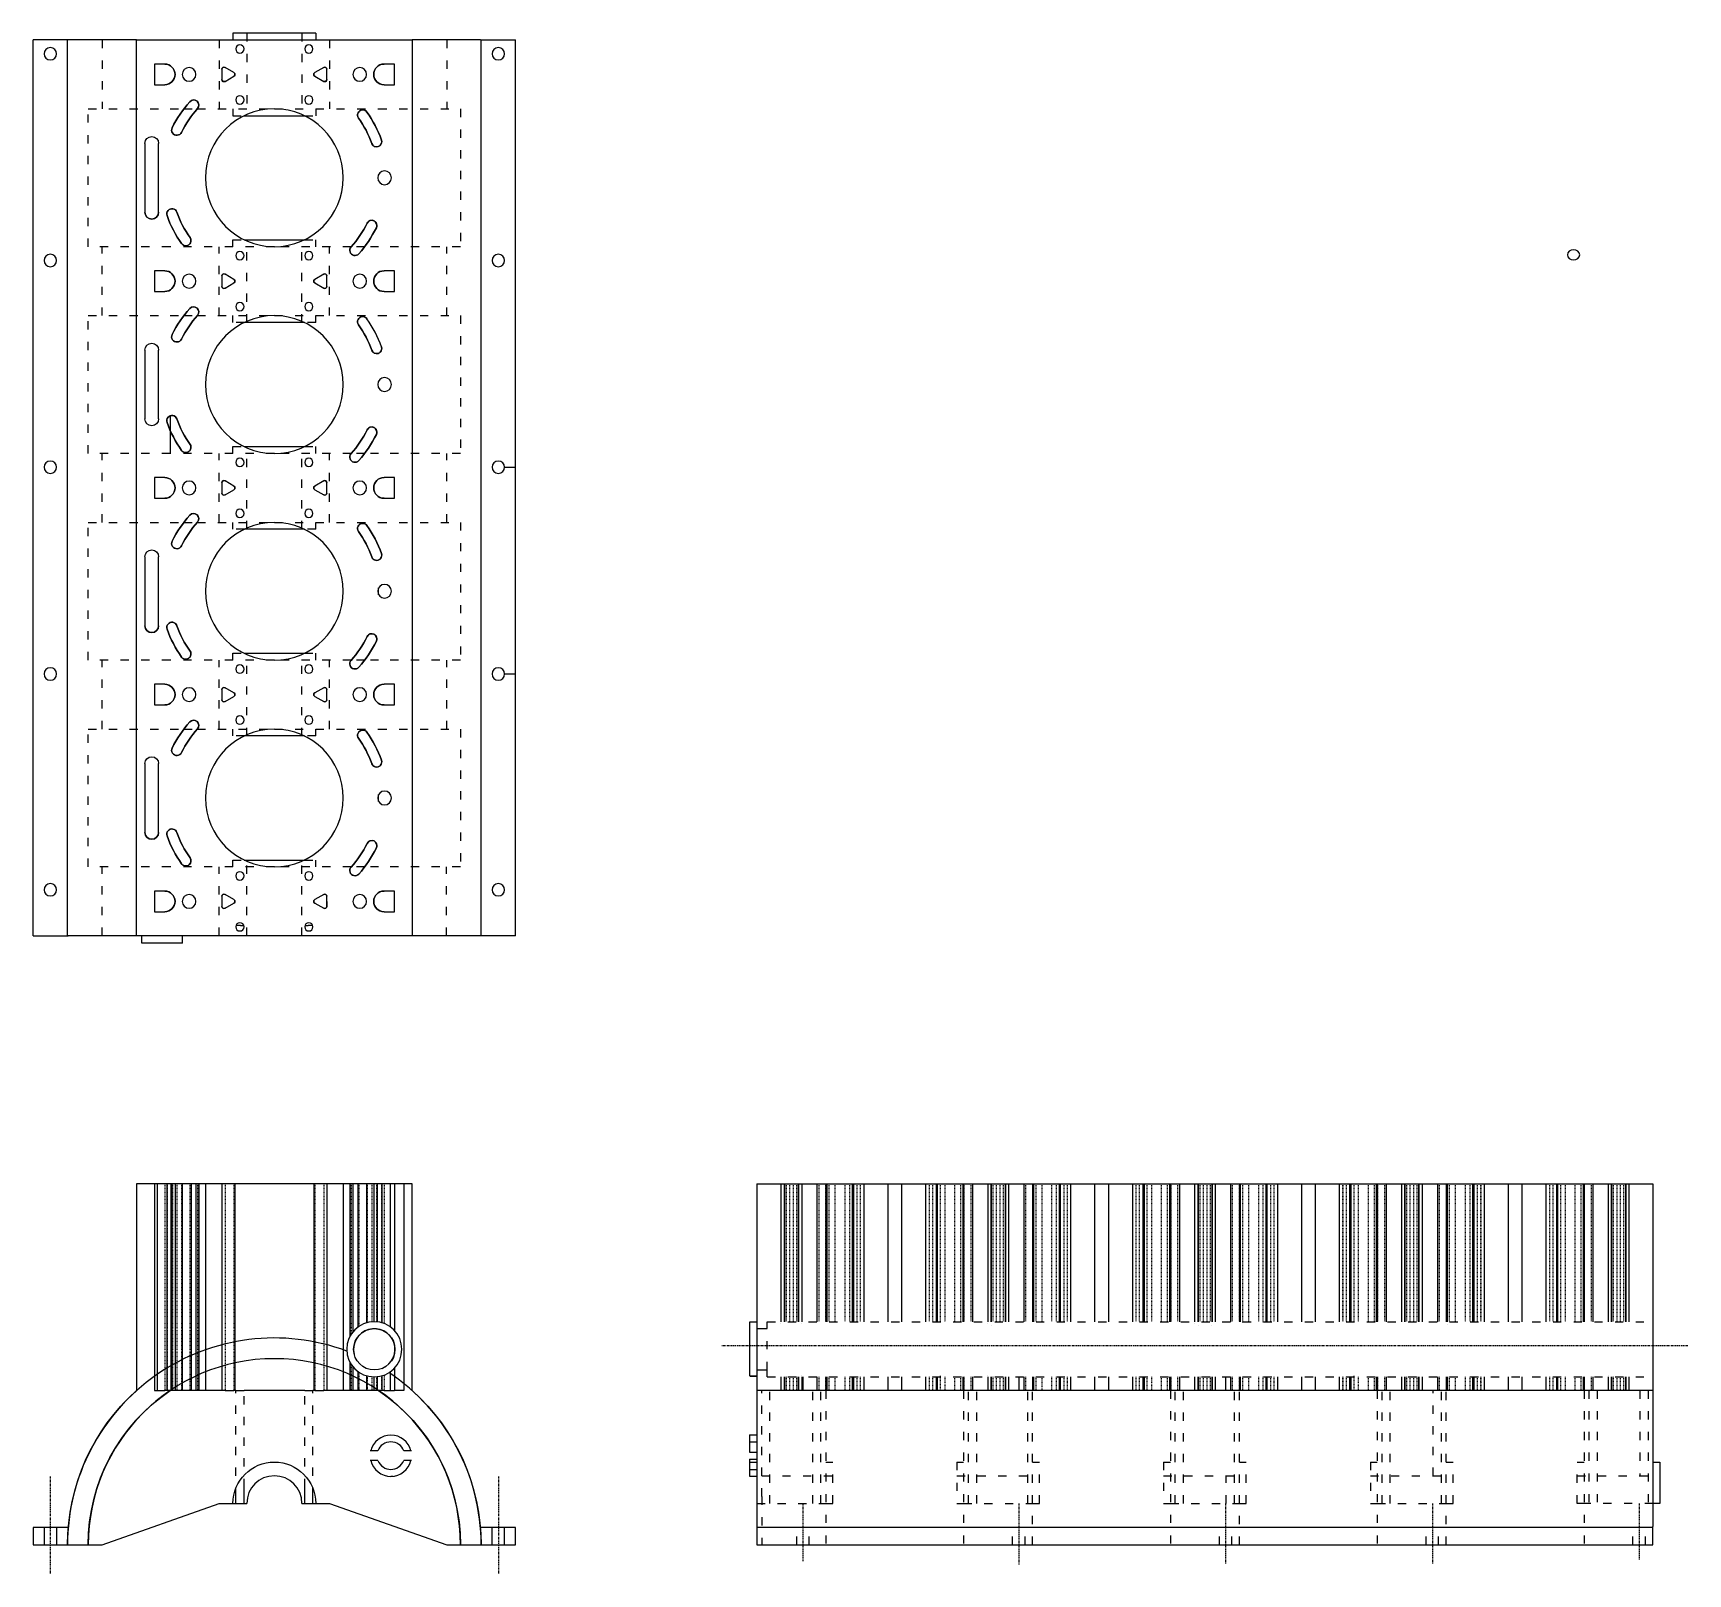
# Model space of a CAD drawing. Header units: inches. Extents: x -12375 to -12135, y 4517 to 4741.
import ezdxf

# ---------------------------------------------------------------- set-up
doc = ezdxf.new("R2010")
doc.units = ezdxf.units.IN
doc.header["$LTSCALE"] = 0.1
doc.header["$MEASUREMENT"] = 0
for name, pattern in [('ACAD_ISO03W100', [30, 12, -18]), ('CENTERX2', [4, 2.5, -0.5, 0.5, -0.5]), ('DASHED', [0.75, 0.5, -0.25])]:
    doc.linetypes.add(name, pattern=pattern)
doc.layers.get('0').update_dxf_attribs({"lineweight": 25})
for name, color, linetype in [('center line', 252, 'CENTERX2'), ('Dim layer', 253, 'DASHED'), ('Layer1', 252, 'Continuous')]:
    doc.layers.add(name, color=color, linetype=linetype)

msp = doc.modelspace()

# ---------------------------------------------------------------- linework, layer by layer
at = {"linetype": 'Continuous', "extrusion": (0, 0, -1)}
for p, q in [((-12374.8, 4609.59), (-12374.8, 4739.59)), ((-12369.7, 4739.59), (-12374.8, 4739.59)), ((-12369.8, 4609.59), (-12369.8, 4739.59)), ((-12359.8, 4739.59), (-12369.7, 4739.59)), ((-12359.8, 4609.59), (-12359.8, 4739.59)), ((-12345.8, 4740.59), (-12345.8, 4739.59)), ((-12333.8, 4740.59), (-12345.8, 4740.59)), ((-12333.8, 4740.59), (-12333.8, 4739.59)), ((-12309.9, 4739.59), (-12319.8, 4739.59)), ((-12309.9, 4739.59), (-12304.8, 4739.59)), ((-12309.8, 4609.59), (-12309.8, 4739.59)), ((-12309.8, 4609.59), (-12309.8, 4739.59)), ((-12304.8, 4609.59), (-12304.8, 4739.59)), ((-12355.71, 4736.09), (-12357.21, 4736.09)), ((-12357.21, 4736.09), (-12357.21, 4733.09)), ((-12347.41, 4735.34), (-12347.41, 4733.84)), ((-12345.66, 4734.85), (-12346.96, 4735.6)), ((-12346.96, 4733.58), (-12345.66, 4734.33)), ((-12332.64, 4735.6), (-12333.94, 4734.85)), ((-12333.94, 4734.33), (-12332.64, 4733.58)), ((-12332.19, 4733.84), (-12332.19, 4735.34)), ((-12322.39, 4736.09), (-12323.89, 4736.09)), ((-12322.39, 4733.09), (-12322.39, 4736.09)), ((-12357.21, 4733.09), (-12355.71, 4733.09)), ((-12323.89, 4733.09), (-12322.39, 4733.09)), ((-12344.16, 4728.59), (-12335.44, 4728.59)), ((-12358.59, 4724.59), (-12358.59, 4714.59)), ((-12356.6, 4714.59), (-12356.6, 4724.59)), ((-12344.16, 4710.59), (-12335.44, 4710.59)), ((-12355.71, 4706.09), (-12357.21, 4706.09)), ((-12357.21, 4706.09), (-12357.21, 4703.09)), ((-12345.66, 4704.85), (-12346.96, 4705.6)), ((-12332.64, 4705.6), (-12333.94, 4704.85)), ((-12322.39, 4706.09), (-12323.89, 4706.09)), ((-12322.39, 4703.09), (-12322.39, 4706.09)), ((-12357.21, 4703.09), (-12355.71, 4703.09)), ((-12347.41, 4705.34), (-12347.41, 4703.84)), ((-12346.96, 4703.58), (-12345.66, 4704.33)), ((-12333.94, 4704.33), (-12332.64, 4703.58)), ((-12332.19, 4703.84), (-12332.19, 4705.34)), ((-12323.89, 4703.09), (-12322.39, 4703.09)), ((-12335.44, 4698.59), (-12344.16, 4698.59)), ((-12358.59, 4694.59), (-12358.59, 4684.59)), ((-12356.6, 4684.59), (-12356.6, 4694.59)), ((-12354.93, 4685.04), (-12354.93, 4683.01)), ((-12354.93, 4683.01), (-12354.93, 4679.59)), ((-12344.16, 4680.59), (-12335.44, 4680.59)), ((-12355.71, 4676.09), (-12357.21, 4676.09)), ((-12357.21, 4676.09), (-12357.21, 4673.09)), ((-12347.41, 4675.34), (-12347.41, 4673.84)), ((-12345.66, 4674.85), (-12346.96, 4675.6)), ((-12346.96, 4673.58), (-12345.66, 4674.33)), ((-12332.64, 4675.6), (-12333.94, 4674.85)), ((-12333.94, 4674.33), (-12332.64, 4673.58)), ((-12332.19, 4673.84), (-12332.19, 4675.34)), ((-12322.39, 4676.09), (-12323.89, 4676.09)), ((-12322.39, 4673.09), (-12322.39, 4676.09)), ((-12357.21, 4673.09), (-12355.71, 4673.09)), ((-12323.89, 4673.09), (-12322.39, 4673.09)), ((-12358.59, 4664.59), (-12358.59, 4654.59)), ((-12356.6, 4654.59), (-12356.6, 4664.59)), ((-12324.67, 4659.09), (-12324.67, 4660.09)), ((-12344.16, 4650.59), (-12335.44, 4650.59)), ((-12355.71, 4646.09), (-12357.21, 4646.09)), ((-12357.21, 4646.09), (-12357.21, 4643.09)), ((-12345.66, 4644.85), (-12346.96, 4645.6)), ((-12332.64, 4645.6), (-12333.94, 4644.85)), ((-12322.39, 4646.09), (-12323.89, 4646.09)), ((-12322.39, 4643.09), (-12322.39, 4646.09)), ((-12357.21, 4643.09), (-12355.71, 4643.09)), ((-12347.41, 4645.34), (-12347.41, 4643.84)), ((-12346.96, 4643.58), (-12345.66, 4644.33)), ((-12333.94, 4644.33), (-12332.64, 4643.58)), ((-12332.19, 4643.84), (-12332.19, 4645.34)), ((-12323.89, 4643.09), (-12322.39, 4643.09)), ((-12335.44, 4638.59), (-12344.16, 4638.59)), ((-12358.59, 4634.59), (-12358.59, 4624.59)), ((-12356.6, 4624.59), (-12356.6, 4634.59)), ((-12324.67, 4629.09), (-12324.67, 4630.09)), ((-12344.16, 4620.59), (-12335.44, 4620.59)), ((-12355.71, 4616.09), (-12357.21, 4616.09)), ((-12357.21, 4616.09), (-12357.21, 4613.09)), ((-12347.41, 4615.34), (-12347.41, 4613.84)), ((-12345.66, 4614.85), (-12346.96, 4615.6)), ((-12346.96, 4613.58), (-12345.66, 4614.33)), ((-12332.64, 4615.6), (-12333.94, 4614.85)), ((-12333.94, 4614.33), (-12332.64, 4613.58)), ((-12332.19, 4613.84), (-12332.19, 4615.34)), ((-12322.39, 4616.09), (-12323.89, 4616.09)), ((-12322.39, 4613.09), (-12322.39, 4616.09)), ((-12357.21, 4613.09), (-12355.71, 4613.09)), ((-12323.89, 4613.09), (-12322.39, 4613.09)), ((-12374.8, 4609.59), (-12369.7, 4609.59)), ((-12359.8, 4609.59), (-12369.7, 4609.59)), ((-12359.03, 4608.59), (-12359.03, 4609.59)), ((-12353.11, 4608.59), (-12353.11, 4609.59)), ((-12344.7, 4611.09), (-12345.37, 4611.09)), ((-12344.7, 4611.09), (-12344.23, 4611.09)), ((-12335.37, 4611.09), (-12334.9, 4611.09)), ((-12334.23, 4611.09), (-12334.9, 4611.09)), ((-12309.9, 4609.59), (-12319.8, 4609.59)), ((-12304.8, 4609.59), (-12309.9, 4609.59)), ((-12359.03, 4608.54), (-12359.03, 4608.59)), ((-12353.11, 4608.54), (-12359.03, 4608.54)), ((-12353.11, 4608.54), (-12353.11, 4608.59))]:
    msp.add_line(p, q, dxfattribs=at)
at = {"linetype": 'Continuous'}
for p, q in [((-12347.41, 4735.34), (-12347.41, 4733.84)), ((-12346.96, 4733.58), (-12345.66, 4734.33)), ((-12333.94, 4734.33), (-12332.64, 4733.58)), ((-12332.19, 4733.84), (-12332.19, 4735.34)), ((-12358.59, 4724.59), (-12358.59, 4714.59)), ((-12357.21, 4706.09), (-12357.21, 4703.09)), ((-12322.39, 4703.09), (-12322.39, 4706.09)), ((-12357.21, 4703.09), (-12355.71, 4703.09)), ((-12333.94, 4704.33), (-12332.64, 4703.58)), ((-12323.89, 4703.09), (-12322.39, 4703.09)), ((-12357.21, 4676.09), (-12357.21, 4673.09)), ((-12347.41, 4675.34), (-12347.41, 4673.84)), ((-12346.96, 4673.58), (-12345.66, 4674.33)), ((-12332.64, 4675.6), (-12333.94, 4674.85)), ((-12333.94, 4674.33), (-12332.64, 4673.58)), ((-12332.19, 4673.84), (-12332.19, 4675.34)), ((-12357.21, 4673.09), (-12355.71, 4673.09)), ((-12358.59, 4664.59), (-12358.59, 4654.59)), ((-12345.66, 4644.85), (-12346.96, 4645.6)), ((-12357.21, 4643.09), (-12355.71, 4643.09)), ((-12347.41, 4645.34), (-12347.41, 4643.84)), ((-12332.19, 4643.84), (-12332.19, 4645.34)), ((-12323.89, 4643.09), (-12322.39, 4643.09)), ((-12357.21, 4616.09), (-12357.21, 4613.09)), ((-12347.41, 4615.34), (-12347.41, 4613.84)), ((-12322.39, 4616.09), (-12323.89, 4616.09)), ((-12324.78, 4534.84), (-12325.89, 4534.84)), ((-12324.77, 4533.44), (-12325.89, 4533.44)), ((-12319.91, 4533.44), (-12321.04, 4533.44)), ((-12319.91, 4534.84), (-12321.02, 4534.84))]:
    msp.add_line(p, q, dxfattribs=at)
at = {"linetype": 'Continuous', "extrusion": (0, 1, 0)}
for p, q in [((-12359.8, 4573.59), (-12359.8, 4543.59)), ((-12319.8, 4573.59), (-12359.8, 4573.59)), ((-12319.8, 4543.59), (-12319.8, 4573.59)), ((-12322.39, 4546.85), (-12322.39, 4543.59)), ((-12319.8, 4543.59), (-12319.8, 4543.59)), ((-12345.4, 4527.23), (-12345.4, 4528.23)), ((-12344.2, 4527.23), (-12344.2, 4529.6)), ((-12335.4, 4527.23), (-12335.4, 4529.6)), ((-12334.2, 4527.23), (-12334.2, 4528.23)), ((-12364.8, 4521.23), (-12347.8, 4527.23)), ((-12347.8, 4527.23), (-12343.8, 4527.23)), ((-12335.8, 4527.23), (-12331.8, 4527.23)), ((-12331.8, 4527.23), (-12314.8, 4521.23)), ((-12369.7, 4523.73), (-12374.8, 4523.73)), ((-12374.8, 4523.73), (-12374.8, 4521.23)), ((-12373.2, 4523.73), (-12373.2, 4521.23)), ((-12371.4, 4523.73), (-12371.4, 4521.23)), ((-12304.8, 4523.73), (-12309.9, 4523.73)), ((-12308.2, 4521.23), (-12308.2, 4523.73)), ((-12306.4, 4521.23), (-12306.4, 4523.73)), ((-12304.8, 4521.23), (-12304.8, 4523.73)), ((-12374.8, 4521.23), (-12369.8, 4521.23)), ((-12369.8, 4521.23), (-12364.8, 4521.23)), ((-12314.8, 4521.23), (-12309.8, 4521.23)), ((-12309.8, 4521.23), (-12304.8, 4521.23))]:
    msp.add_line(p, q, dxfattribs=at)
at = {"linetype": 'Continuous', "extrusion": (3.83476e-17, 1, 0)}
for p, q in [((-12269.8, 4573.59), (-12269.8, 4543.59)), ((-12269.8, 4573.59), (-12139.8, 4573.59)), ((-12139.8, 4573.59), (-12139.8, 4543.59)), ((-12270.8, 4545.72), (-12270.8, 4553.59)), ((-12270.8, 4553.59), (-12269.8, 4553.59)), ((-12269.8, 4552.59), (-12268.3, 4552.59)), ((-12270.8, 4545.72), (-12269.8, 4545.72)), ((-12270.8, 4545.68), (-12269.8, 4545.68)), ((-12269.8, 4546.59), (-12268.3, 4546.59)), ((-12269.8, 4543.59), (-12269.8, 4523.73)), ((-12139.8, 4543.59), (-12269.8, 4543.59)), ((-12270.85, 4537.16), (-12270.85, 4534.66)), ((-12270.85, 4537.16), (-12270.8, 4537.16)), ((-12270.85, 4536.16), (-12269.8, 4536.16)), ((-12270.8, 4537.16), (-12269.8, 4537.16)), ((-12270.85, 4534.66), (-12270.8, 4534.66)), ((-12270.85, 4533.66), (-12270.8, 4533.66)), ((-12270.85, 4533.66), (-12270.85, 4531.16)), ((-12270.8, 4534.66), (-12269.8, 4534.66)), ((-12270.8, 4533.66), (-12269.8, 4533.66)), ((-12270.8, 4533.23), (-12269.8, 4533.23)), ((-12139.8, 4533.23), (-12138.8, 4533.23)), ((-12138.8, 4533.23), (-12138.8, 4527.23)), ((-12270.85, 4532.16), (-12269.8, 4532.16)), ((-12270.85, 4531.16), (-12270.8, 4531.16)), ((-12270.8, 4531.16), (-12269.8, 4531.16)), ((-12138.8, 4527.23), (-12139.8, 4527.23)), ((-12139.8, 4523.73), (-12269.8, 4523.73)), ((-12269.8, 4523.73), (-12269.8, 4521.23)), ((-12139.8, 4521.23), (-12139.8, 4523.73)), ((-12269.8, 4521.23), (-12139.8, 4521.23))]:
    msp.add_line(p, q, dxfattribs=at)
for p, q in [((-12139.8, 4543.59), (-12139.8, 4527.23)), ((-12139.8, 4527.23), (-12139.8, 4523.88)), ((-12139.8, 4523.73), (-12139.8, 4523.88))]:
    msp.add_line(p, q)
at = {"linetype": 'Continuous', "extrusion": (-9.73661e-33, -1.53029e-32, -1)}
msp.add_line((-12139.8, 4523.73), (-12269.8, 4523.73), dxfattribs=at)
at = {"linetype": 'Continuous', "extrusion": (0, 0, -1)}
msp.add_lwpolyline([(12359.8, 4609.59), (12359.8, 4739.59), (12319.8, 4739.59), (12319.8, 4609.59)], close=True, dxfattribs=at)
for centre, radius in [((12372.3, 4737.59), 0.9), ((12307.3, 4737.59), 0.9), ((12352.18, 4734.59), 1), ((12327.42, 4734.59), 1), ((12339.8, 4719.59), 10), ((12323.8, 4719.59), 1), ((12372.3, 4707.59), 0.9), ((12307.3, 4707.59), 0.9), ((12352.18, 4704.59), 1), ((12327.42, 4704.59), 1), ((12339.8, 4689.59), 10), ((12323.8, 4689.59), 1), ((12372.3, 4677.59), 0.9), ((12307.3, 4677.59), 0.9), ((12352.18, 4674.59), 1), ((12327.42, 4674.59), 1), ((12339.8, 4659.59), 10), ((12323.8, 4659.59), 1), ((12372.3, 4647.59), 0.9), ((12307.3, 4647.59), 0.9), ((12352.18, 4644.59), 1), ((12327.42, 4644.59), 1), ((12339.8, 4629.59), 10), ((12323.8, 4629.59), 1), ((12372.3, 4616.27), 0.9), ((12307.3, 4616.27), 0.9), ((12352.18, 4614.59), 1), ((12327.42, 4614.59), 1), ((12325.3, 4549.59), 4)]:
    msp.add_circle(centre, radius, dxfattribs=at)
at = {"extrusion": (0, -0.577858, -0.816138)}
msp.add_circle((-12151.32, -3868.46, -2684.43), 0.9, dxfattribs=at)
msp.add_circle((-12325.3, 4549.59), 3)
at = {"linetype": 'Continuous', "extrusion": (0, 0, -1)}
for centre, radius, start, end in [((12355.71, 4734.59), 1.5, 90, 269.9924), ((12347.11, 4735.34), 0.3, 0, 120), ((12345.81, 4734.59), 0.3, 120, 240), ((12333.79, 4734.59), 0.3, 300, 60), ((12332.49, 4735.34), 0.3, 60, 180), ((12323.89, 4734.59), 1.5, 270.0076, 90), ((12347.11, 4733.84), 0.3, 240, 0), ((12332.49, 4733.84), 0.3, 180, 300), ((12339.8, 4719.59), 16.5, 26.069, 42), ((12339.8, 4719.59), 15, 26.0693, 42), ((12351.51, 4730.13), 0.75, 42, 222), ((12326.98, 4728.7), 0.75, 324.5571, 144.689), ((12339.82, 4719.58), 15, 144.6263, 160.5571), ((12339.82, 4719.58), 16.5, 144.626, 160.5571), ((12357.59, 4724.59), 0.997, 0, 180), ((12353.95, 4726.51), 0.75, 206, 26.132), ((12324.97, 4724.82), 0.75, 160.5571, 340.5571), ((12354.65, 4714.35), 0.75, 340.4911, 160.623), ((12357.59, 4714.59), 0.997, 180, 0), ((12339.8, 4719.59), 16.5, 324.623, 340.5541), ((12339.8, 4719.59), 15, 324.623, 340.5538), ((12339.82, 4719.6), 15, 206.066, 221.9967), ((12325.67, 4712.68), 0.75, 26.066, 206.066), ((12352.64, 4710.47), 0.75, 144.623, 324.623), ((12339.82, 4719.6), 16.5, 206.066, 221.997), ((12328.11, 4709.06), 0.75, 221.934, 42.066), ((12355.71, 4704.59), 1.5, 90, 269.9924), ((12347.11, 4705.34), 0.3, 0, 120), ((12332.49, 4705.34), 0.3, 60, 180), ((12323.89, 4704.59), 1.5, 270.0076, 90), ((12347.11, 4703.84), 0.3, 240, 0), ((12345.81, 4704.59), 0.3, 120, 240), ((12333.79, 4704.59), 0.3, 300, 60), ((12332.49, 4703.84), 0.3, 180, 300), ((12339.8, 4689.59), 16.5, 26.069, 42), ((12351.51, 4700.13), 0.75, 42, 222), ((12339.8, 4689.59), 15, 26.0693, 42), ((12326.98, 4698.7), 0.75, 324.5571, 144.689), ((12339.82, 4689.58), 15, 144.6263, 160.5571), ((12353.95, 4696.51), 0.75, 206, 26.132), ((12357.59, 4694.59), 0.997, 0, 180), ((12324.97, 4694.82), 0.75, 160.5571, 340.5571), ((12357.59, 4684.59), 0.997, 180, 0), ((12354.65, 4684.35), 0.75, 340.4911, 160.623), ((12339.8, 4689.59), 16.5, 324.623, 340.5541), ((12339.8, 4689.59), 15, 324.623, 340.5538), ((12339.82, 4689.6), 15, 206.066, 221.9967), ((12339.82, 4689.6), 16.5, 206.066, 221.997), ((12325.67, 4682.68), 0.75, 26.066, 206.066), ((12352.64, 4680.47), 0.75, 144.623, 324.623), ((12328.11, 4679.06), 0.75, 221.934, 42.066), ((12355.71, 4674.59), 1.5, 90, 269.9924), ((12347.11, 4675.34), 0.3, 0, 120), ((12345.81, 4674.59), 0.3, 120, 240), ((12333.79, 4674.59), 0.3, 300, 60), ((12332.49, 4675.34), 0.3, 60, 180), ((12323.89, 4674.59), 1.5, 270.0076, 90), ((12347.11, 4673.84), 0.3, 240, 0), ((12332.49, 4673.84), 0.3, 180, 300), ((12339.8, 4659.59), 16.5, 26.069, 42), ((12339.8, 4659.59), 15, 26.0693, 42), ((12351.51, 4670.13), 0.75, 42, 222), ((12326.98, 4668.7), 0.75, 324.5571, 144.689), ((12339.82, 4659.58), 15, 144.6263, 160.5571), ((12339.82, 4659.58), 16.5, 144.626, 160.5571), ((12357.59, 4664.59), 0.997, 0, 180), ((12353.95, 4666.51), 0.75, 206, 26.132), ((12324.97, 4664.82), 0.75, 160.5571, 340.5571), ((12354.65, 4654.35), 0.75, 340.4911, 160.623), ((12357.59, 4654.59), 0.997, 180, 0), ((12339.8, 4659.59), 16.5, 324.623, 340.5541), ((12339.8, 4659.59), 15, 324.623, 340.5538), ((12339.82, 4659.6), 15, 206.066, 221.9967), ((12325.67, 4652.68), 0.75, 26.066, 206.066), ((12352.64, 4650.47), 0.75, 144.623, 324.623), ((12339.82, 4659.6), 16.5, 206.066, 221.997), ((12328.11, 4649.06), 0.75, 221.934, 42.066), ((12355.71, 4644.59), 1.5, 90, 269.9924), ((12347.11, 4645.34), 0.3, 0, 120), ((12332.49, 4645.34), 0.3, 60, 180), ((12323.89, 4644.59), 1.5, 270.0076, 90), ((12347.11, 4643.84), 0.3, 240, 0), ((12345.81, 4644.59), 0.3, 120, 240), ((12333.79, 4644.59), 0.3, 300, 60), ((12332.49, 4643.84), 0.3, 180, 300), ((12339.8, 4629.59), 16.5, 26.069, 42), ((12351.51, 4640.13), 0.75, 42, 222), ((12339.8, 4629.59), 15, 26.0693, 42), ((12326.98, 4638.7), 0.75, 324.5571, 144.689), ((12339.82, 4629.58), 15, 144.6263, 160.5571), ((12339.82, 4629.58), 16.5, 144.626, 160.5571), ((12353.95, 4636.51), 0.75, 206, 26.132), ((12357.59, 4634.59), 0.997, 0, 180), ((12324.97, 4634.82), 0.75, 160.5571, 340.5571), ((12357.59, 4624.59), 0.997, 180, 0), ((12354.65, 4624.35), 0.75, 340.4911, 160.623), ((12339.8, 4629.59), 16.5, 324.623, 340.5541), ((12339.8, 4629.59), 15, 324.623, 340.5538), ((12339.82, 4629.6), 15, 206.066, 221.9967), ((12339.82, 4629.6), 16.5, 206.066, 221.997), ((12325.67, 4622.68), 0.75, 26.066, 206.066), ((12352.64, 4620.47), 0.75, 144.623, 324.623), ((12328.11, 4619.06), 0.75, 221.934, 42.066), ((12355.71, 4614.59), 1.5, 90.0076, 270), ((12347.11, 4615.34), 0.3, 0, 120), ((12345.81, 4614.59), 0.3, 120, 240), ((12333.79, 4614.59), 0.3, 300, 60), ((12332.49, 4615.34), 0.3, 60, 180), ((12323.89, 4614.59), 1.5, 270, 89.9924), ((12347.11, 4613.84), 0.3, 240, 0), ((12332.49, 4613.84), 0.3, 180, 300), ((12339.8, 4521.23), 30, 0, 48.1897), ((12339.8, 4521.23), 27, 0, 55.9116), ((12339.8, 4521.23), 27, 124.0884, 180), ((12339.8, 4521.23), 30, 131.8103, 180), ((12339.8, 4527.23), 6, 0, 180)]:
    msp.add_arc(centre, radius, start, end, dxfattribs=at)
at = {"linetype": 'Continuous'}
for centre, radius, start, end in [((-12355.71, 4734.59), 1.5, 270.0076, 90), ((-12347.11, 4735.34), 0.3, 60, 180), ((-12345.81, 4734.59), 0.3, 300, 60), ((-12333.79, 4734.59), 0.3, 120, 240), ((-12332.49, 4735.34), 0.3, 0, 120), ((-12323.89, 4734.59), 1.5, 90, 269.9924), ((-12347.11, 4733.84), 0.3, 180, 300), ((-12332.49, 4733.84), 0.3, 240, 0), ((-12339.8, 4719.59), 16.5, 138, 153.931), ((-12339.8, 4719.59), 15, 138, 153.9307), ((-12351.51, 4730.13), 0.75, 318, 138), ((-12326.98, 4728.7), 0.75, 35.311, 215.4429), ((-12339.82, 4719.58), 15, 19.4429, 35.3737), ((-12339.82, 4719.58), 16.5, 19.4429, 35.374), ((-12353.95, 4726.51), 0.75, 153.868, 334), ((-12324.97, 4724.82), 0.75, 199.4429, 19.4429), ((-12354.65, 4714.35), 0.75, 19.377, 199.5089), ((-12357.59, 4714.59), 0.997, 180, 0), ((-12339.8, 4719.59), 16.5, 199.4459, 215.377), ((-12339.8, 4719.59), 15, 199.4462, 215.377), ((-12339.82, 4719.6), 15, 318.0033, 333.934), ((-12325.67, 4712.68), 0.75, 333.934, 153.934), ((-12352.64, 4710.47), 0.75, 215.377, 35.377), ((-12339.82, 4719.6), 16.5, 318.003, 333.934), ((-12328.11, 4709.06), 0.75, 137.934, 318.066), ((-12355.71, 4704.59), 1.5, 270.0076, 90), ((-12347.11, 4705.34), 0.3, 60, 180), ((-12332.49, 4705.34), 0.3, 0, 120), ((-12323.89, 4704.59), 1.5, 90, 269.9924), ((-12347.11, 4703.84), 0.3, 180, 300), ((-12345.81, 4704.59), 0.3, 300, 60), ((-12333.79, 4704.59), 0.3, 120, 240), ((-12332.49, 4703.84), 0.3, 240, 0), ((-12339.8, 4689.59), 16.5, 138, 153.931), ((-12351.51, 4700.13), 0.75, 318, 138), ((-12339.8, 4689.59), 15, 138, 153.9307), ((-12326.98, 4698.7), 0.75, 35.311, 215.4429), ((-12339.82, 4689.58), 15, 19.4429, 35.3737), ((-12339.82, 4689.58), 16.5, 19.4429, 35.374), ((-12353.95, 4696.51), 0.75, 153.868, 334), ((-12324.97, 4694.82), 0.75, 199.4429, 19.4429), ((-12354.65, 4684.35), 0.75, 19.377, 199.5089), ((-12339.8, 4689.59), 16.5, 199.4459, 215.377), ((-12339.8, 4689.59), 15, 199.4462, 215.377), ((-12339.82, 4689.6), 15, 318.0033, 333.934), ((-12339.82, 4689.6), 16.5, 318.003, 333.934), ((-12325.67, 4682.68), 0.75, 333.934, 153.934), ((-12352.64, 4680.47), 0.75, 215.377, 35.377), ((-12328.11, 4679.06), 0.75, 137.934, 318.066), ((-12355.71, 4674.59), 1.5, 270.0076, 90), ((-12347.11, 4675.34), 0.3, 60, 180), ((-12345.81, 4674.59), 0.3, 300, 60), ((-12333.79, 4674.59), 0.3, 120, 240), ((-12332.49, 4675.34), 0.3, 0, 120), ((-12323.89, 4674.59), 1.5, 90, 269.9924), ((-12347.11, 4673.84), 0.3, 180, 300), ((-12332.49, 4673.84), 0.3, 240, 0), ((-12339.8, 4659.59), 16.5, 138, 153.931), ((-12339.8, 4659.59), 15, 138, 153.9307), ((-12351.51, 4670.13), 0.75, 318, 138), ((-12326.98, 4668.7), 0.75, 35.311, 215.4429), ((-12339.82, 4659.58), 15, 19.4429, 35.3737), ((-12339.82, 4659.58), 16.5, 19.4429, 35.374), ((-12353.95, 4666.51), 0.75, 153.868, 334), ((-12324.97, 4664.82), 0.75, 199.4429, 19.4429), ((-12354.65, 4654.35), 0.75, 19.377, 199.5089), ((-12357.59, 4654.59), 0.997, 180, 0), ((-12339.8, 4659.59), 16.5, 199.4459, 215.377), ((-12339.8, 4659.59), 15, 199.4462, 215.377), ((-12339.82, 4659.6), 15, 318.0033, 333.934), ((-12325.67, 4652.68), 0.75, 333.934, 153.934), ((-12352.64, 4650.47), 0.75, 215.377, 35.377), ((-12339.82, 4659.6), 16.5, 318.003, 333.934), ((-12328.11, 4649.06), 0.75, 137.934, 318.066), ((-12355.71, 4644.59), 1.5, 270.0076, 90), ((-12347.11, 4645.34), 0.3, 60, 180), ((-12332.49, 4645.34), 0.3, 0, 120), ((-12323.89, 4644.59), 1.5, 90, 269.9924), ((-12347.11, 4643.84), 0.3, 180, 300), ((-12345.81, 4644.59), 0.3, 300, 60), ((-12333.79, 4644.59), 0.3, 120, 240), ((-12332.49, 4643.84), 0.3, 240, 0), ((-12339.8, 4629.59), 16.5, 138, 153.931), ((-12351.51, 4640.13), 0.75, 318, 138), ((-12339.8, 4629.59), 15, 138, 153.9307), ((-12326.98, 4638.7), 0.75, 35.311, 215.4429), ((-12339.82, 4629.58), 15, 19.4429, 35.3737), ((-12339.82, 4629.58), 16.5, 19.4429, 35.374), ((-12353.95, 4636.51), 0.75, 153.868, 334), ((-12324.97, 4634.82), 0.75, 199.4429, 19.4429), ((-12357.59, 4624.59), 0.997, 180, 0), ((-12354.65, 4624.35), 0.75, 19.377, 199.5089), ((-12339.8, 4629.59), 16.5, 199.4459, 215.377), ((-12339.8, 4629.59), 15, 199.4462, 215.377), ((-12339.82, 4629.6), 15, 318.0033, 333.934), ((-12339.82, 4629.6), 16.5, 318.003, 333.934), ((-12325.67, 4622.68), 0.75, 333.934, 153.934), ((-12352.64, 4620.47), 0.75, 215.377, 35.377), ((-12328.11, 4619.06), 0.75, 137.934, 318.066), ((-12355.71, 4614.59), 1.5, 270, 89.9924), ((-12347.11, 4615.34), 0.3, 60, 180), ((-12345.81, 4614.59), 0.3, 300, 60), ((-12333.79, 4614.59), 0.3, 120, 240), ((-12332.49, 4615.34), 0.3, 0, 120), ((-12323.89, 4614.59), 1.5, 90.0076, 270), ((-12347.11, 4613.84), 0.3, 180, 300), ((-12332.49, 4613.84), 0.3, 240, 0), ((-12325.3, 4549.59), 3, 292.632, 193.2094), ((-12339.8, 4521.23), 30, 69.4952, 179.9999), ((-12339.8, 4521.23), 27, 0, 180), ((-12339.8, 4521.23), 30, 0.0001, 56.3462), ((-12322.9, 4534.14), 2.99, 13.5376, 166.4624), ((-12322.9, 4534.16), 2, 19.9925, 160.0075), ((-12322.9, 4534.14), 2.99, 193.5376, 346.4624), ((-12322.9, 4534.16), 2, 200.9837, 339.0163), ((-12339.8, 4527.23), 4, 0, 180)]:
    msp.add_arc(centre, radius, start, end, dxfattribs=at)
at = {"layer": 'center line', "linetype": 'CENTERX2'}
msp.add_line((-12134.73, 4550.09), (-12274.94, 4550.09), dxfattribs=at)
at = {"layer": 'Dim layer', "linetype": 'Continuous', "extrusion": (0, 0, -1)}
msp.add_line((-12335.44, 4668.59), (-12344.16, 4668.59), dxfattribs=at)
at = {"layer": 'Layer1', "linetype": 'ACAD_ISO03W100', "extrusion": (0, 0, -1)}
for p, q in [((-12364.8, 4739.59), (-12364.8, 4729.59)), ((-12347.8, 4739.59), (-12347.8, 4729.59)), ((-12343.8, 4740.59), (-12343.8, 4728.59)), ((-12335.8, 4740.59), (-12335.8, 4728.59)), ((-12331.8, 4739.59), (-12331.8, 4729.59)), ((-12314.8, 4739.59), (-12314.8, 4729.59)), ((-12345.8, 4729.59), (-12345.8, 4728.59)), ((-12333.8, 4729.59), (-12333.8, 4728.59)), ((-12345.8, 4728.59), (-12344.16, 4728.59)), ((-12335.44, 4728.59), (-12333.8, 4728.59)), ((-12345.8, 4709.59), (-12345.8, 4710.59)), ((-12345.8, 4710.59), (-12344.16, 4710.59)), ((-12343.8, 4698.59), (-12343.8, 4710.59)), ((-12335.8, 4698.59), (-12335.8, 4710.59)), ((-12335.44, 4710.59), (-12333.8, 4710.59)), ((-12333.8, 4709.59), (-12333.8, 4710.59)), ((-12364.8, 4699.59), (-12364.8, 4709.59)), ((-12347.8, 4699.59), (-12347.8, 4709.59)), ((-12331.8, 4699.59), (-12331.8, 4709.59)), ((-12314.8, 4699.59), (-12314.8, 4709.59)), ((-12345.8, 4698.59), (-12345.8, 4699.59)), ((-12344.16, 4698.59), (-12345.8, 4698.59)), ((-12333.8, 4698.59), (-12335.44, 4698.59)), ((-12333.8, 4698.59), (-12333.8, 4699.59)), ((-12364.8, 4669.59), (-12364.8, 4679.59)), ((-12347.8, 4669.59), (-12347.8, 4679.59)), ((-12345.8, 4679.59), (-12345.8, 4680.59)), ((-12345.8, 4680.59), (-12344.16, 4680.59)), ((-12343.8, 4668.59), (-12343.8, 4680.59)), ((-12335.8, 4668.59), (-12335.8, 4680.59)), ((-12335.44, 4680.59), (-12333.8, 4680.59)), ((-12333.8, 4679.59), (-12333.8, 4680.59)), ((-12331.8, 4669.59), (-12331.8, 4679.59)), ((-12314.8, 4669.59), (-12314.8, 4679.59)), ((-12345.8, 4668.59), (-12345.8, 4669.59)), ((-12333.8, 4668.59), (-12333.8, 4669.59)), ((-12344.16, 4668.59), (-12345.8, 4668.59)), ((-12333.8, 4668.59), (-12335.44, 4668.59)), ((-12345.8, 4649.59), (-12345.8, 4650.59)), ((-12345.8, 4650.59), (-12344.16, 4650.59)), ((-12343.8, 4638.59), (-12343.8, 4650.59)), ((-12335.8, 4638.59), (-12335.8, 4650.59)), ((-12335.44, 4650.59), (-12333.8, 4650.59)), ((-12333.8, 4649.59), (-12333.8, 4650.59)), ((-12364.8, 4639.59), (-12364.8, 4649.59)), ((-12347.8, 4639.59), (-12347.8, 4649.59)), ((-12331.8, 4639.59), (-12331.8, 4649.59)), ((-12314.8, 4639.59), (-12314.8, 4649.59)), ((-12345.8, 4638.59), (-12345.8, 4639.59)), ((-12344.16, 4638.59), (-12345.8, 4638.59)), ((-12333.8, 4638.59), (-12335.44, 4638.59)), ((-12333.8, 4638.59), (-12333.8, 4639.59)), ((-12364.8, 4609.59), (-12364.8, 4619.59)), ((-12347.8, 4609.59), (-12347.8, 4619.59)), ((-12345.8, 4619.59), (-12345.8, 4620.59)), ((-12345.8, 4620.59), (-12344.16, 4620.59)), ((-12343.8, 4609.59), (-12343.8, 4620.59)), ((-12335.8, 4609.59), (-12335.8, 4620.59)), ((-12335.44, 4620.59), (-12333.8, 4620.59)), ((-12333.8, 4619.59), (-12333.8, 4620.59)), ((-12314.85, 4609.59), (-12314.85, 4619.59))]:
    msp.add_line(p, q, dxfattribs=at)
at = {"layer": 'Layer1', "linetype": 'Continuous'}
for p, q in [((-12312.8, 4709.59), (-12312.8, 4709.59)), ((-12306.4, 4677.59), (-12304.8, 4677.59)), ((-12306.4, 4647.59), (-12304.8, 4647.59)), ((-12323.89, 4553.59), (-12323.89, 4553.59)), ((-12325.3, 4546.59), (-12325.3, 4546.59)), ((-12323.89, 4545.68), (-12323.89, 4545.68)), ((-12263.12, 4545.59), (-12263.12, 4543.59)), ((-12231.8, 4545.59), (-12231.8, 4543.59)), ((-12201.8, 4545.59), (-12201.8, 4543.59)), ((-12270.8, 4536.16), (-12270.85, 4536.16)), ((-12322.56, 4531.15), (-12322.9, 4531.15))]:
    msp.add_line(p, q, dxfattribs=at)
at = {"layer": 'Layer1'}
for p, q in [((-12347.41, 4614.59), (-12347.41, 4613.84)), ((-12332.19, 4614.59), (-12332.19, 4613.84)), ((-12354.21, 4608.59), (-12354.21, 4608.54)), ((-12353.18, 4608.59), (-12353.18, 4608.54))]:
    msp.add_line(p, q, dxfattribs=at)
at = {"layer": 'Layer1', "linetype": 'Continuous', "extrusion": (0, 1, 0)}
for p, q in [((-12357.21, 4573.59), (-12357.21, 4543.59)), ((-12356.8, 4573.59), (-12356.8, 4543.59)), ((-12355.38, 4573.59), (-12355.38, 4543.59)), ((-12354.8, 4573.59), (-12354.8, 4543.59)), ((-12354.68, 4573.59), (-12354.68, 4543.59)), ((-12354.21, 4573.59), (-12354.21, 4543.59)), ((-12353.18, 4573.59), (-12353.18, 4543.59)), ((-12351.87, 4573.59), (-12351.87, 4543.59)), ((-12351.18, 4573.59), (-12351.18, 4543.59)), ((-12350.74, 4573.59), (-12350.74, 4543.59)), ((-12349.8, 4573.59), (-12349.8, 4543.59)), ((-12347.41, 4573.59), (-12347.41, 4543.59)), ((-12345.51, 4573.59), (-12345.51, 4543.59)), ((-12334.09, 4573.59), (-12334.09, 4543.59)), ((-12332.19, 4573.59), (-12332.19, 4543.59)), ((-12329.8, 4573.59), (-12329.8, 4543.59)), ((-12328.85, 4573.59), (-12328.85, 4551.44)), ((-12328.42, 4573.59), (-12328.42, 4552.09)), ((-12327.71, 4573.59), (-12327.71, 4552.78)), ((-12326.42, 4573.59), (-12326.42, 4553.43)), ((-12325.39, 4573.59), (-12325.39, 4553.59)), ((-12324.9, 4573.59), (-12324.9, 4553.57)), ((-12324.2, 4573.59), (-12324.2, 4553.43)), ((-12323, 4573.59), (-12323, 4552.86)), ((-12322.39, 4573.59), (-12322.39, 4552.33)), ((-12321.01, 4573.59), (-12321.01, 4543.59)), ((-12328.85, 4547.74), (-12328.85, 4543.59)), ((-12328.42, 4547.09), (-12328.42, 4543.59)), ((-12327.71, 4546.39), (-12327.71, 4543.59)), ((-12326.42, 4545.75), (-12326.42, 4543.59)), ((-12325.39, 4545.59), (-12325.39, 4543.59)), ((-12324.9, 4545.61), (-12324.9, 4543.59)), ((-12324.2, 4545.74), (-12324.2, 4543.59)), ((-12323, 4546.31), (-12323, 4543.59)), ((-12357.21, 4543.59), (-12355.71, 4543.59)), ((-12354.21, 4543.59), (-12355.71, 4543.59)), ((-12353.18, 4543.59), (-12354.21, 4543.59)), ((-12351.18, 4543.59), (-12353.18, 4543.59)), ((-12350.74, 4543.59), (-12351.18, 4543.59)), ((-12347.41, 4543.59), (-12350.74, 4543.59)), ((-12346.96, 4543.59), (-12347.41, 4543.59)), ((-12346.96, 4543.59), (-12345.66, 4543.59)), ((-12345.51, 4543.59), (-12345.66, 4543.59)), ((-12345.4, 4543.59), (-12345.51, 4543.59)), ((-12345.4, 4543.59), (-12344.2, 4543.59)), ((-12339.8, 4543.59), (-12344.2, 4543.59)), ((-12335.4, 4543.59), (-12339.8, 4543.59)), ((-12335.4, 4543.59), (-12334.2, 4543.59)), ((-12334.09, 4543.59), (-12334.2, 4543.59)), ((-12333.94, 4543.59), (-12334.09, 4543.59)), ((-12333.94, 4543.59), (-12332.64, 4543.59)), ((-12332.19, 4543.59), (-12332.64, 4543.59)), ((-12328.42, 4543.59), (-12332.19, 4543.59)), ((-12326.42, 4543.59), (-12328.42, 4543.59)), ((-12325.39, 4543.59), (-12326.42, 4543.59)), ((-12323.89, 4543.59), (-12325.39, 4543.59)), ((-12323.89, 4543.59), (-12322.39, 4543.59)), ((-12321.01, 4543.59), (-12322.39, 4543.59))]:
    msp.add_line(p, q, dxfattribs=at)
at = {"layer": 'Layer1', "color": 1, "linetype": 'DASHED', "extrusion": (0, 1, 0)}
for p, q in [((-12355.71, 4573.59), (-12355.71, 4543.59)), ((-12355.71, 4573.59), (-12355.71, 4543.59)), ((-12355.34, 4573.59), (-12355.34, 4543.59)), ((-12354.6, 4573.59), (-12354.6, 4543.59)), ((-12353.93, 4573.59), (-12353.93, 4543.59)), ((-12353.26, 4573.59), (-12353.26, 4543.59)), ((-12353.24, 4573.59), (-12353.24, 4543.59)), ((-12353.24, 4573.59), (-12353.24, 4543.59)), ((-12353.24, 4573.59), (-12353.24, 4543.59)), ((-12353.24, 4573.59), (-12353.24, 4543.59)), ((-12352.04, 4573.59), (-12352.04, 4543.59)), ((-12352.04, 4573.59), (-12352.04, 4543.59)), ((-12352.04, 4573.59), (-12352.04, 4543.59)), ((-12352.04, 4573.59), (-12352.04, 4543.59)), ((-12352.01, 4573.59), (-12352.01, 4543.59)), ((-12352.01, 4573.59), (-12352.01, 4543.59)), ((-12352.01, 4573.59), (-12352.01, 4543.59)), ((-12352.01, 4573.59), (-12352.01, 4543.59)), ((-12350.93, 4573.59), (-12350.93, 4543.59)), ((-12350.93, 4573.59), (-12350.93, 4543.59)), ((-12350.93, 4573.59), (-12350.93, 4543.59)), ((-12346.96, 4573.59), (-12346.96, 4543.59)), ((-12345.66, 4573.59), (-12345.66, 4543.59)), ((-12333.94, 4573.59), (-12333.94, 4543.59)), ((-12332.64, 4573.59), (-12332.64, 4543.59)), ((-12328.65, 4573.59), (-12328.65, 4551.77)), ((-12327.57, 4573.59), (-12327.57, 4552.88)), ((-12327.54, 4573.59), (-12327.54, 4552.9)), ((-12327.54, 4573.59), (-12327.54, 4552.9)), ((-12326.35, 4573.59), (-12326.35, 4553.45)), ((-12326.33, 4573.59), (-12326.33, 4553.45)), ((-12326.33, 4573.59), (-12326.33, 4553.45)), ((-12326.33, 4573.59), (-12326.33, 4553.45)), ((-12326.33, 4573.59), (-12326.33, 4553.45)), ((-12325.66, 4573.59), (-12325.66, 4553.57)), ((-12325.66, 4573.59), (-12325.66, 4553.57)), ((-12325.66, 4573.59), (-12325.66, 4553.57)), ((-12325.66, 4573.59), (-12325.66, 4553.57)), ((-12324.98, 4573.59), (-12324.98, 4553.58)), ((-12324.98, 4573.59), (-12324.98, 4553.58)), ((-12324.98, 4573.59), (-12324.98, 4553.58)), ((-12324.24, 4573.59), (-12324.24, 4553.45)), ((-12324.24, 4573.59), (-12324.24, 4553.45)), ((-12324.24, 4573.59), (-12324.24, 4553.45)), ((-12324.24, 4573.59), (-12324.24, 4553.45)), ((-12323.89, 4573.59), (-12323.89, 4553.33)), ((-12323.89, 4573.59), (-12323.89, 4553.33)), ((-12323.89, 4573.59), (-12323.89, 4553.33)), ((-12323.89, 4573.59), (-12323.89, 4553.33)), ((-12323.89, 4573.59), (-12323.89, 4553.33)), ((-12328.65, 4547.41), (-12328.65, 4543.59)), ((-12327.57, 4546.29), (-12327.57, 4543.59)), ((-12327.54, 4546.27), (-12327.54, 4543.59)), ((-12326.35, 4545.73), (-12326.35, 4543.59)), ((-12326.33, 4545.72), (-12326.33, 4543.59)), ((-12326.33, 4545.72), (-12326.33, 4543.59)), ((-12326.33, 4545.72), (-12326.33, 4543.59)), ((-12326.33, 4545.72), (-12326.33, 4543.59)), ((-12325.66, 4545.6), (-12325.66, 4543.59)), ((-12325.66, 4545.6), (-12325.66, 4543.59)), ((-12325.66, 4545.6), (-12325.66, 4543.59)), ((-12325.66, 4545.6), (-12325.66, 4543.59)), ((-12324.98, 4545.6), (-12324.98, 4543.59)), ((-12324.98, 4545.6), (-12324.98, 4543.59)), ((-12324.98, 4545.6), (-12324.98, 4543.59)), ((-12324.24, 4545.73), (-12324.24, 4543.59)), ((-12324.24, 4545.73), (-12324.24, 4543.59)), ((-12324.24, 4545.73), (-12324.24, 4543.59)), ((-12324.24, 4545.73), (-12324.24, 4543.59)), ((-12323.89, 4545.85), (-12323.89, 4543.59)), ((-12323.89, 4545.85), (-12323.89, 4543.59)), ((-12323.89, 4545.85), (-12323.89, 4543.59))]:
    msp.add_line(p, q, dxfattribs=at)
at = {"layer": 'Layer1', "linetype": 'Continuous', "extrusion": (3.83476e-17, 1, 0)}
for p, q in [((-12266.3, 4573.59), (-12266.3, 4553.59)), ((-12265.85, 4573.59), (-12265.85, 4553.59)), ((-12265.8, 4573.59), (-12265.8, 4553.59)), ((-12263.8, 4573.59), (-12263.8, 4553.59)), ((-12263.75, 4573.59), (-12263.75, 4553.59)), ((-12263.3, 4573.59), (-12263.3, 4553.59)), ((-12261.08, 4573.59), (-12261.08, 4553.59)), ((-12259.8, 4573.59), (-12259.8, 4553.59)), ((-12259.67, 4573.59), (-12259.67, 4553.59)), ((-12255.96, 4573.59), (-12255.96, 4553.59)), ((-12255.8, 4573.59), (-12255.8, 4553.59)), ((-12254.29, 4573.59), (-12254.29, 4553.57)), ((-12250.8, 4573.59), (-12250.8, 4553.59)), ((-12248.8, 4573.59), (-12248.8, 4553.59)), ((-12245.32, 4573.59), (-12245.32, 4553.59)), ((-12243.8, 4573.59), (-12243.8, 4553.59)), ((-12243.63, 4573.59), (-12243.63, 4553.57)), ((-12239.94, 4573.59), (-12239.94, 4553.59)), ((-12239.8, 4573.59), (-12239.8, 4553.59)), ((-12238.51, 4573.59), (-12238.51, 4553.59)), ((-12236.3, 4573.59), (-12236.3, 4553.59)), ((-12235.85, 4573.59), (-12235.85, 4553.57)), ((-12235.8, 4573.59), (-12235.8, 4553.58)), ((-12233.8, 4573.59), (-12233.8, 4553.58)), ((-12233.75, 4573.59), (-12233.75, 4553.57)), ((-12233.3, 4573.59), (-12233.3, 4553.59)), ((-12231.08, 4573.59), (-12231.08, 4553.59)), ((-12229.8, 4573.59), (-12229.8, 4553.59)), ((-12229.67, 4573.59), (-12229.67, 4553.59)), ((-12225.96, 4573.59), (-12225.96, 4553.59)), ((-12225.8, 4573.59), (-12225.8, 4553.59)), ((-12224.29, 4573.59), (-12224.29, 4553.57)), ((-12220.8, 4573.59), (-12220.8, 4553.59)), ((-12218.8, 4573.59), (-12218.8, 4553.59)), ((-12215.32, 4573.59), (-12215.32, 4553.59)), ((-12213.8, 4573.59), (-12213.8, 4553.59)), ((-12213.63, 4573.59), (-12213.63, 4553.57)), ((-12209.94, 4573.59), (-12209.94, 4553.59)), ((-12209.8, 4573.59), (-12209.8, 4553.59)), ((-12208.51, 4573.59), (-12208.51, 4553.59)), ((-12206.3, 4573.59), (-12206.3, 4553.59)), ((-12205.85, 4573.59), (-12205.85, 4553.57)), ((-12205.8, 4573.59), (-12205.8, 4553.58)), ((-12203.8, 4573.59), (-12203.8, 4553.58)), ((-12203.75, 4573.59), (-12203.75, 4553.57)), ((-12203.3, 4573.59), (-12203.3, 4553.59)), ((-12201.08, 4573.59), (-12201.08, 4553.59)), ((-12199.8, 4573.59), (-12199.8, 4553.59)), ((-12199.67, 4573.59), (-12199.67, 4553.59)), ((-12195.96, 4573.59), (-12195.96, 4553.59)), ((-12195.8, 4573.59), (-12195.8, 4553.59)), ((-12194.29, 4573.59), (-12194.29, 4553.57)), ((-12190.8, 4573.59), (-12190.8, 4553.59)), ((-12188.8, 4573.59), (-12188.8, 4553.59)), ((-12185.32, 4573.59), (-12185.32, 4553.59)), ((-12183.8, 4573.59), (-12183.8, 4553.59)), ((-12183.63, 4573.59), (-12183.63, 4553.57)), ((-12179.94, 4573.59), (-12179.94, 4553.59)), ((-12179.8, 4573.59), (-12179.8, 4553.59)), ((-12178.51, 4573.59), (-12178.51, 4553.59)), ((-12176.3, 4573.59), (-12176.3, 4553.59)), ((-12175.85, 4573.59), (-12175.85, 4553.59)), ((-12175.8, 4573.59), (-12175.8, 4553.59)), ((-12173.8, 4573.59), (-12173.8, 4553.59)), ((-12173.75, 4573.59), (-12173.75, 4553.59)), ((-12173.3, 4573.59), (-12173.3, 4553.59)), ((-12171.08, 4573.59), (-12171.08, 4553.59)), ((-12169.8, 4573.59), (-12169.8, 4553.59)), ((-12169.67, 4573.59), (-12169.67, 4553.59)), ((-12165.96, 4573.59), (-12165.96, 4553.59)), ((-12165.8, 4573.59), (-12165.8, 4553.59)), ((-12164.29, 4573.59), (-12164.29, 4553.59)), ((-12160.8, 4573.59), (-12160.8, 4553.59)), ((-12158.8, 4573.59), (-12158.8, 4553.59)), ((-12155.32, 4573.59), (-12155.32, 4553.59)), ((-12153.8, 4573.59), (-12153.8, 4553.59)), ((-12153.63, 4573.59), (-12153.63, 4553.57)), ((-12149.94, 4573.59), (-12149.94, 4553.59)), ((-12149.8, 4573.59), (-12149.8, 4553.59)), ((-12148.51, 4573.59), (-12148.51, 4553.59)), ((-12146.3, 4573.59), (-12146.3, 4553.59)), ((-12145.85, 4573.59), (-12145.85, 4553.57)), ((-12145.8, 4573.59), (-12145.8, 4553.58)), ((-12143.8, 4573.59), (-12143.8, 4553.58)), ((-12143.75, 4573.59), (-12143.75, 4553.57)), ((-12143.3, 4573.59), (-12143.3, 4553.59)), ((-12205.8, 4552.98), (-12205.8, 4552.98)), ((-12203.8, 4552.98), (-12203.8, 4552.98)), ((-12169.67, 4553.23), (-12169.67, 4553.23)), ((-12266.3, 4545.59), (-12266.3, 4543.59)), ((-12265.85, 4545.59), (-12265.85, 4543.59)), ((-12265.8, 4545.59), (-12265.8, 4543.59)), ((-12263.8, 4545.59), (-12263.8, 4543.59)), ((-12263.75, 4545.59), (-12263.75, 4543.59)), ((-12263.3, 4545.59), (-12263.3, 4543.59)), ((-12261.08, 4545.59), (-12261.08, 4543.59)), ((-12259.8, 4545.59), (-12259.8, 4543.59)), ((-12259.67, 4545.59), (-12259.67, 4543.59)), ((-12255.96, 4545.59), (-12255.96, 4543.59)), ((-12255.8, 4545.59), (-12255.8, 4543.59)), ((-12254.29, 4545.59), (-12254.29, 4543.59)), ((-12250.8, 4545.59), (-12250.8, 4543.59)), ((-12248.8, 4545.59), (-12248.8, 4543.59)), ((-12245.32, 4545.59), (-12245.32, 4543.59)), ((-12243.8, 4545.59), (-12243.8, 4543.59)), ((-12243.63, 4545.6), (-12243.63, 4543.59)), ((-12239.94, 4545.59), (-12239.94, 4543.59)), ((-12239.8, 4545.59), (-12239.8, 4543.59)), ((-12238.51, 4545.59), (-12238.51, 4543.59)), ((-12236.3, 4545.59), (-12236.3, 4543.59)), ((-12235.85, 4545.59), (-12235.85, 4543.59)), ((-12235.8, 4545.59), (-12235.8, 4543.59)), ((-12233.8, 4545.59), (-12233.8, 4543.59)), ((-12233.75, 4545.59), (-12233.75, 4543.59)), ((-12233.3, 4545.59), (-12233.3, 4543.59)), ((-12231.08, 4545.59), (-12231.08, 4543.59)), ((-12229.8, 4545.59), (-12229.8, 4543.59)), ((-12229.67, 4545.59), (-12229.67, 4543.59)), ((-12225.96, 4545.59), (-12225.96, 4543.59)), ((-12225.8, 4545.59), (-12225.8, 4543.59)), ((-12224.29, 4545.6), (-12224.29, 4543.59)), ((-12220.8, 4545.59), (-12220.8, 4543.59)), ((-12218.8, 4545.59), (-12218.8, 4543.59)), ((-12215.32, 4545.59), (-12215.32, 4543.59)), ((-12213.8, 4545.59), (-12213.8, 4543.59)), ((-12213.63, 4545.6), (-12213.63, 4543.59)), ((-12209.94, 4545.59), (-12209.94, 4543.59)), ((-12209.8, 4545.59), (-12209.8, 4543.59)), ((-12208.51, 4545.59), (-12208.51, 4543.59)), ((-12206.3, 4545.59), (-12206.3, 4543.59)), ((-12205.85, 4545.59), (-12205.85, 4543.59)), ((-12205.8, 4545.59), (-12205.8, 4543.59)), ((-12203.8, 4545.59), (-12203.8, 4543.59)), ((-12203.75, 4545.59), (-12203.75, 4543.59)), ((-12203.3, 4545.59), (-12203.3, 4543.59)), ((-12201.08, 4545.59), (-12201.08, 4543.59)), ((-12199.8, 4545.59), (-12199.8, 4543.59)), ((-12199.67, 4545.59), (-12199.67, 4543.59)), ((-12195.96, 4545.59), (-12195.96, 4543.59)), ((-12195.8, 4545.59), (-12195.8, 4543.59)), ((-12194.29, 4545.6), (-12194.29, 4543.59)), ((-12190.8, 4545.59), (-12190.8, 4543.59)), ((-12188.8, 4545.59), (-12188.8, 4543.59)), ((-12185.32, 4545.59), (-12185.32, 4543.59)), ((-12183.8, 4545.59), (-12183.8, 4543.59)), ((-12183.63, 4545.6), (-12183.63, 4543.59)), ((-12179.94, 4545.59), (-12179.94, 4543.59)), ((-12179.8, 4545.59), (-12179.8, 4543.59)), ((-12178.51, 4545.59), (-12178.51, 4543.59)), ((-12176.3, 4545.59), (-12176.3, 4543.59)), ((-12175.85, 4545.6), (-12175.85, 4543.59)), ((-12175.8, 4545.59), (-12175.8, 4543.59)), ((-12173.8, 4545.59), (-12173.8, 4543.59)), ((-12173.75, 4545.59), (-12173.75, 4543.59)), ((-12173.3, 4545.59), (-12173.3, 4543.59)), ((-12171.08, 4545.59), (-12171.08, 4543.59)), ((-12169.8, 4545.59), (-12169.8, 4543.59)), ((-12169.67, 4545.59), (-12169.67, 4543.59)), ((-12165.96, 4545.59), (-12165.96, 4543.59)), ((-12165.8, 4545.59), (-12165.8, 4543.59)), ((-12164.29, 4545.6), (-12164.29, 4543.59)), ((-12160.8, 4545.59), (-12160.8, 4543.59)), ((-12158.8, 4545.59), (-12158.8, 4543.59)), ((-12155.32, 4545.59), (-12155.32, 4543.59)), ((-12153.8, 4545.59), (-12153.8, 4543.59)), ((-12153.63, 4545.59), (-12153.63, 4543.59)), ((-12149.94, 4545.59), (-12149.94, 4543.59)), ((-12149.8, 4545.59), (-12149.8, 4543.59)), ((-12148.51, 4545.59), (-12148.51, 4543.59)), ((-12146.3, 4545.59), (-12146.3, 4543.59)), ((-12145.85, 4545.59), (-12145.85, 4543.59)), ((-12145.8, 4545.59), (-12145.8, 4543.59)), ((-12143.8, 4545.59), (-12143.8, 4543.59)), ((-12143.75, 4545.59), (-12143.75, 4543.59)), ((-12143.3, 4545.59), (-12143.3, 4543.59))]:
    msp.add_line(p, q, dxfattribs=at)
at = {"layer": 'Layer1', "color": 1, "linetype": 'DASHED', "extrusion": (3.83476e-17, 1, 0)}
for p, q in [((-12265.81, 4573.59), (-12265.81, 4553.59)), ((-12265.55, 4573.59), (-12265.55, 4553.59)), ((-12265.06, 4573.59), (-12265.06, 4553.59)), ((-12264.54, 4573.59), (-12264.54, 4553.59)), ((-12264.05, 4573.59), (-12264.05, 4553.59)), ((-12263.79, 4573.59), (-12263.79, 4553.59)), ((-12263.3, 4573.59), (-12263.3, 4553.59)), ((-12263.3, 4573.59), (-12263.3, 4553.59)), ((-12260.83, 4573.59), (-12260.83, 4553.59)), ((-12259.82, 4573.59), (-12259.82, 4553.59)), ((-12259.35, 4573.59), (-12259.35, 4553.59)), ((-12258.48, 4573.59), (-12258.48, 4553.59)), ((-12257.04, 4573.59), (-12257.04, 4553.59)), ((-12256.38, 4573.59), (-12256.38, 4553.59)), ((-12255.29, 4573.59), (-12255.29, 4553.59)), ((-12254.8, 4573.59), (-12254.8, 4553.59)), ((-12254.8, 4573.59), (-12254.8, 4553.59)), ((-12254.79, 4573.59), (-12254.79, 4553.57)), ((-12244.82, 4573.59), (-12244.82, 4553.59)), ((-12244.8, 4573.59), (-12244.8, 4553.59)), ((-12244.8, 4573.59), (-12244.8, 4553.59)), ((-12244.32, 4573.59), (-12244.32, 4553.59)), ((-12243.21, 4573.59), (-12243.21, 4553.58)), ((-12242.55, 4573.59), (-12242.55, 4553.58)), ((-12241.13, 4573.59), (-12241.13, 4553.56)), ((-12240.26, 4573.59), (-12240.26, 4553.59)), ((-12239.76, 4573.59), (-12239.76, 4553.59)), ((-12238.76, 4573.59), (-12238.76, 4553.59)), ((-12236.3, 4573.59), (-12236.3, 4553.59)), ((-12236.3, 4573.59), (-12236.3, 4553.59)), ((-12235.81, 4573.59), (-12235.81, 4553.58)), ((-12235.55, 4573.59), (-12235.55, 4553.59)), ((-12235.06, 4573.59), (-12235.06, 4553.59)), ((-12234.54, 4573.59), (-12234.54, 4553.59)), ((-12234.05, 4573.59), (-12234.05, 4553.59)), ((-12233.79, 4573.59), (-12233.79, 4553.58)), ((-12230.83, 4573.59), (-12230.83, 4553.59)), ((-12229.82, 4573.59), (-12229.82, 4553.59)), ((-12229.35, 4573.59), (-12229.35, 4553.59)), ((-12228.48, 4573.59), (-12228.48, 4553.56)), ((-12227.04, 4573.59), (-12227.04, 4553.59)), ((-12226.38, 4573.59), (-12226.38, 4553.59)), ((-12225.29, 4573.59), (-12225.29, 4553.55)), ((-12224.8, 4573.59), (-12224.8, 4553.59)), ((-12224.8, 4573.59), (-12224.8, 4553.59)), ((-12224.79, 4573.59), (-12224.79, 4553.57)), ((-12214.82, 4573.59), (-12214.82, 4553.59)), ((-12214.8, 4573.59), (-12214.8, 4553.59)), ((-12214.8, 4573.59), (-12214.8, 4553.59)), ((-12214.32, 4573.59), (-12214.32, 4553.59)), ((-12213.21, 4573.59), (-12213.21, 4553.45)), ((-12212.55, 4573.59), (-12212.55, 4553.58)), ((-12211.13, 4573.59), (-12211.13, 4553.59)), ((-12210.26, 4573.59), (-12210.26, 4553.59)), ((-12209.76, 4573.59), (-12209.76, 4553.59)), ((-12208.76, 4573.59), (-12208.76, 4553.59)), ((-12206.3, 4573.59), (-12206.3, 4553.59)), ((-12206.3, 4573.59), (-12206.3, 4553.59)), ((-12205.81, 4573.59), (-12205.81, 4553.58)), ((-12205.55, 4573.59), (-12205.55, 4553.59)), ((-12205.06, 4573.59), (-12205.06, 4553.59)), ((-12204.54, 4573.59), (-12204.54, 4553.59)), ((-12204.05, 4573.59), (-12204.05, 4553.59)), ((-12203.79, 4573.59), (-12203.79, 4553.58)), ((-12200.83, 4573.59), (-12200.83, 4553.59)), ((-12199.82, 4573.59), (-12199.82, 4553.59)), ((-12199.35, 4573.59), (-12199.35, 4553.45)), ((-12198.48, 4573.59), (-12198.48, 4553.56)), ((-12197.04, 4573.59), (-12197.04, 4553.57)), ((-12196.38, 4573.59), (-12196.38, 4553.54)), ((-12195.29, 4573.59), (-12195.29, 4553.55)), ((-12194.8, 4573.59), (-12194.8, 4553.57)), ((-12194.8, 4573.59), (-12194.8, 4553.57)), ((-12194.79, 4573.59), (-12194.79, 4553.57)), ((-12184.82, 4573.59), (-12184.82, 4553.59)), ((-12184.8, 4573.59), (-12184.8, 4553.59)), ((-12184.32, 4573.59), (-12184.32, 4553.59)), ((-12183.21, 4573.59), (-12183.21, 4553.59)), ((-12182.55, 4573.59), (-12182.55, 4553.58)), ((-12181.13, 4573.59), (-12181.13, 4553.59)), ((-12180.26, 4573.59), (-12180.26, 4553.59)), ((-12179.76, 4573.59), (-12179.76, 4553.59)), ((-12178.76, 4573.59), (-12178.76, 4553.59)), ((-12176.3, 4573.59), (-12176.3, 4553.59)), ((-12176.3, 4573.59), (-12176.3, 4553.59)), ((-12175.81, 4573.59), (-12175.81, 4553.59)), ((-12175.55, 4573.59), (-12175.55, 4553.59)), ((-12175.06, 4573.59), (-12175.06, 4553.59)), ((-12174.54, 4573.59), (-12174.54, 4553.59)), ((-12174.05, 4573.59), (-12174.05, 4553.59)), ((-12173.79, 4573.59), (-12173.79, 4553.59)), ((-12170.83, 4573.59), (-12170.83, 4553.59)), ((-12169.82, 4573.59), (-12169.82, 4553.59)), ((-12169.35, 4573.59), (-12169.35, 4553.59)), ((-12168.48, 4573.59), (-12168.48, 4553.59)), ((-12167.04, 4573.59), (-12167.04, 4553.57)), ((-12166.38, 4573.59), (-12166.38, 4553.59)), ((-12165.29, 4573.59), (-12165.29, 4553.59)), ((-12164.8, 4573.59), (-12164.8, 4553.59)), ((-12164.8, 4573.59), (-12164.8, 4553.59)), ((-12164.79, 4573.59), (-12164.79, 4553.59)), ((-12154.82, 4573.59), (-12154.82, 4553.59)), ((-12154.8, 4573.59), (-12154.8, 4553.59)), ((-12154.8, 4573.59), (-12154.8, 4553.59)), ((-12154.32, 4573.59), (-12154.32, 4553.59)), ((-12153.21, 4573.59), (-12153.21, 4553.45)), ((-12152.55, 4573.59), (-12152.55, 4553.58)), ((-12151.13, 4573.59), (-12151.13, 4553.56)), ((-12150.26, 4573.59), (-12150.26, 4553.59)), ((-12149.76, 4573.59), (-12149.76, 4553.59)), ((-12148.76, 4573.59), (-12148.76, 4553.59)), ((-12146.3, 4573.59), (-12146.3, 4553.59)), ((-12146.3, 4573.59), (-12146.3, 4553.59)), ((-12145.81, 4573.59), (-12145.81, 4553.58)), ((-12145.55, 4573.59), (-12145.55, 4553.59)), ((-12145.06, 4573.59), (-12145.06, 4553.59)), ((-12144.54, 4573.59), (-12144.54, 4553.59)), ((-12144.05, 4573.59), (-12144.05, 4553.59)), ((-12143.79, 4573.59), (-12143.79, 4553.58)), ((-12236.3, 4553.33), (-12236.3, 4553.33)), ((-12265.81, 4545.59), (-12265.81, 4543.59)), ((-12265.55, 4545.59), (-12265.55, 4543.59)), ((-12265.06, 4545.59), (-12265.06, 4543.59)), ((-12264.54, 4545.59), (-12264.54, 4543.59)), ((-12264.05, 4545.59), (-12264.05, 4543.59)), ((-12263.79, 4545.59), (-12263.79, 4543.59)), ((-12263.3, 4545.59), (-12263.3, 4543.59)), ((-12263.3, 4545.59), (-12263.3, 4543.59)), ((-12260.83, 4545.59), (-12260.83, 4543.59)), ((-12259.82, 4545.59), (-12259.82, 4543.59)), ((-12259.35, 4545.59), (-12259.35, 4543.59)), ((-12258.48, 4545.59), (-12258.48, 4543.59)), ((-12257.04, 4545.59), (-12257.04, 4543.59)), ((-12256.38, 4545.59), (-12256.38, 4543.59)), ((-12255.29, 4545.59), (-12255.29, 4543.59)), ((-12254.8, 4545.59), (-12254.8, 4543.59)), ((-12254.8, 4545.59), (-12254.8, 4543.59)), ((-12254.79, 4545.59), (-12254.79, 4543.59)), ((-12244.82, 4545.59), (-12244.82, 4543.59)), ((-12244.8, 4545.59), (-12244.8, 4543.59)), ((-12244.8, 4545.59), (-12244.8, 4543.59)), ((-12244.32, 4545.59), (-12244.32, 4543.59)), ((-12243.21, 4545.72), (-12243.21, 4543.59)), ((-12242.55, 4545.6), (-12242.55, 4543.59)), ((-12241.13, 4545.59), (-12241.13, 4543.59)), ((-12240.26, 4545.59), (-12240.26, 4543.59)), ((-12239.76, 4545.59), (-12239.76, 4543.59)), ((-12238.76, 4545.59), (-12238.76, 4543.59)), ((-12236.3, 4545.85), (-12236.3, 4545.85)), ((-12236.3, 4545.59), (-12236.3, 4543.59)), ((-12236.3, 4545.59), (-12236.3, 4543.59)), ((-12235.81, 4545.59), (-12235.81, 4543.59)), ((-12235.55, 4545.59), (-12235.55, 4543.59)), ((-12235.06, 4545.59), (-12235.06, 4543.59)), ((-12234.54, 4545.59), (-12234.54, 4543.59)), ((-12234.05, 4545.59), (-12234.05, 4543.59)), ((-12233.79, 4545.59), (-12233.79, 4543.59)), ((-12230.83, 4545.59), (-12230.83, 4543.59)), ((-12229.82, 4545.59), (-12229.82, 4543.59)), ((-12229.35, 4545.59), (-12229.35, 4543.59)), ((-12228.48, 4545.62), (-12228.48, 4543.59)), ((-12227.04, 4545.59), (-12227.04, 4543.59)), ((-12226.38, 4545.59), (-12226.38, 4543.59)), ((-12225.29, 4545.59), (-12225.29, 4543.59)), ((-12224.8, 4545.59), (-12224.8, 4543.59)), ((-12224.8, 4545.59), (-12224.8, 4543.59)), ((-12224.79, 4545.6), (-12224.79, 4543.59)), ((-12214.82, 4545.59), (-12214.82, 4543.59)), ((-12214.8, 4545.59), (-12214.8, 4543.59)), ((-12214.8, 4545.59), (-12214.8, 4543.59)), ((-12214.32, 4545.59), (-12214.32, 4543.59)), ((-12213.21, 4545.59), (-12213.21, 4543.59)), ((-12212.55, 4545.6), (-12212.55, 4543.59)), ((-12211.13, 4545.59), (-12211.13, 4543.59)), ((-12210.26, 4545.59), (-12210.26, 4543.59)), ((-12209.76, 4545.59), (-12209.76, 4543.59)), ((-12208.76, 4545.59), (-12208.76, 4543.59)), ((-12206.3, 4545.59), (-12206.3, 4543.59)), ((-12206.3, 4545.59), (-12206.3, 4543.59)), ((-12205.81, 4545.59), (-12205.81, 4543.59)), ((-12205.55, 4545.59), (-12205.55, 4543.59)), ((-12205.06, 4545.59), (-12205.06, 4543.59)), ((-12204.54, 4545.59), (-12204.54, 4543.59)), ((-12204.05, 4545.59), (-12204.05, 4543.59)), ((-12203.79, 4545.59), (-12203.79, 4543.59)), ((-12200.83, 4545.59), (-12200.83, 4543.59)), ((-12199.82, 4545.59), (-12199.82, 4543.59)), ((-12199.35, 4545.59), (-12199.35, 4543.59)), ((-12198.48, 4545.59), (-12198.48, 4543.59)), ((-12197.04, 4545.59), (-12197.04, 4543.59)), ((-12196.38, 4545.59), (-12196.38, 4543.59)), ((-12195.29, 4545.59), (-12195.29, 4543.59)), ((-12194.8, 4545.59), (-12194.8, 4543.59)), ((-12194.8, 4545.59), (-12194.8, 4543.59)), ((-12194.79, 4545.6), (-12194.79, 4543.59)), ((-12184.82, 4545.59), (-12184.82, 4543.59)), ((-12184.8, 4545.59), (-12184.8, 4543.59)), ((-12184.8, 4545.59), (-12184.8, 4543.59)), ((-12184.32, 4545.59), (-12184.32, 4543.59)), ((-12183.21, 4545.72), (-12183.21, 4543.59)), ((-12182.55, 4545.6), (-12182.55, 4543.59)), ((-12181.13, 4545.59), (-12181.13, 4543.59)), ((-12180.26, 4545.59), (-12180.26, 4543.59)), ((-12179.76, 4545.59), (-12179.76, 4543.59)), ((-12178.76, 4545.59), (-12178.76, 4543.59)), ((-12176.3, 4545.59), (-12176.3, 4543.59)), ((-12176.3, 4545.59), (-12176.3, 4543.59)), ((-12175.81, 4545.6), (-12175.81, 4543.59)), ((-12175.55, 4545.59), (-12175.55, 4543.59)), ((-12175.06, 4545.59), (-12175.06, 4543.59)), ((-12174.54, 4545.59), (-12174.54, 4543.59)), ((-12174.05, 4545.59), (-12174.05, 4543.59)), ((-12173.79, 4545.59), (-12173.79, 4543.59)), ((-12170.83, 4545.59), (-12170.83, 4543.59)), ((-12169.82, 4545.59), (-12169.82, 4543.59)), ((-12169.35, 4545.59), (-12169.35, 4543.59)), ((-12168.48, 4545.59), (-12168.48, 4543.59)), ((-12167.04, 4545.59), (-12167.04, 4543.59)), ((-12166.38, 4545.59), (-12166.38, 4543.59)), ((-12165.29, 4545.59), (-12165.29, 4543.59)), ((-12164.8, 4545.59), (-12164.8, 4543.59)), ((-12164.8, 4545.59), (-12164.8, 4543.59)), ((-12164.79, 4545.6), (-12164.79, 4543.59)), ((-12154.82, 4545.59), (-12154.82, 4543.59)), ((-12154.8, 4545.59), (-12154.8, 4543.59)), ((-12154.8, 4545.59), (-12154.8, 4543.59)), ((-12154.32, 4545.59), (-12154.32, 4543.59)), ((-12153.21, 4545.59), (-12153.21, 4543.59)), ((-12152.55, 4545.59), (-12152.55, 4543.59)), ((-12151.13, 4545.59), (-12151.13, 4543.59)), ((-12150.26, 4545.59), (-12150.26, 4543.59)), ((-12149.76, 4545.59), (-12149.76, 4543.59)), ((-12148.76, 4545.59), (-12148.76, 4543.59)), ((-12146.3, 4545.59), (-12146.3, 4543.59)), ((-12146.3, 4545.59), (-12146.3, 4543.59)), ((-12145.81, 4545.59), (-12145.81, 4543.59)), ((-12145.55, 4545.59), (-12145.55, 4543.59)), ((-12145.06, 4545.59), (-12145.06, 4543.59)), ((-12144.54, 4545.59), (-12144.54, 4543.59)), ((-12144.05, 4545.59), (-12144.05, 4543.59)), ((-12143.79, 4545.59), (-12143.79, 4543.59))]:
    msp.add_line(p, q, dxfattribs=at)
at = {"layer": 'Layer1', "linetype": 'ACAD_ISO03W100'}
for p, q in [((-12268.3, 4546.59), (-12268.3, 4553.59)), ((-12268.3, 4553.59), (-12139.8, 4553.59)), ((-12268.3, 4545.59), (-12268.3, 4546.59)), ((-12268.3, 4545.59), (-12139.8, 4545.59)), ((-12269.1, 4528.23), (-12269.1, 4521.23))]:
    msp.add_line(p, q, dxfattribs=at)
at = {"layer": 'Layer1', "linetype": 'ACAD_ISO03W100', "extrusion": (0, 1, 0)}
for p, q in [((-12345.4, 4528.23), (-12345.4, 4543.59)), ((-12344.2, 4529.6), (-12344.2, 4543.59)), ((-12335.4, 4529.6), (-12335.4, 4543.59)), ((-12334.2, 4528.23), (-12334.2, 4543.59)), ((-12373.2, 4523.73), (-12373.2, 4521.23)), ((-12371.4, 4523.73), (-12371.4, 4521.23)), ((-12308.2, 4521.23), (-12308.2, 4523.73)), ((-12306.4, 4521.23), (-12306.4, 4523.73))]:
    msp.add_line(p, q, dxfattribs=at)
at = {"layer": 'Layer1', "linetype": 'ACAD_ISO03W100', "extrusion": (3.83476e-17, 1, 0)}
for p, q in [((-12269.1, 4528.23), (-12269.1, 4543.59)), ((-12267.9, 4527.23), (-12267.9, 4543.59)), ((-12261.7, 4527.23), (-12261.7, 4543.59)), ((-12260.5, 4527.23), (-12260.5, 4543.59)), ((-12259.8, 4543.59), (-12259.8, 4521.23)), ((-12239.8, 4543.59), (-12239.8, 4521.23)), ((-12239.1, 4527.23), (-12239.1, 4543.59)), ((-12237.9, 4527.23), (-12237.9, 4543.59)), ((-12230.5, 4527.23), (-12230.5, 4543.59)), ((-12229.8, 4521.23), (-12229.8, 4543.59)), ((-12209.8, 4543.59), (-12209.8, 4521.23)), ((-12209.1, 4527.23), (-12209.1, 4543.59)), ((-12207.9, 4527.23), (-12207.9, 4543.59)), ((-12200.5, 4527.23), (-12200.5, 4543.59)), ((-12199.8, 4521.23), (-12199.8, 4543.59)), ((-12179.8, 4543.59), (-12179.8, 4521.23)), ((-12179.1, 4527.23), (-12179.1, 4543.59)), ((-12177.9, 4527.23), (-12177.9, 4543.59)), ((-12171.7, 4531.23), (-12171.7, 4543.59)), ((-12170.5, 4527.23), (-12170.5, 4543.59)), ((-12169.8, 4521.23), (-12169.8, 4543.59)), ((-12149.8, 4543.59), (-12149.8, 4521.23)), ((-12149.1, 4543.59), (-12149.1, 4527.23)), ((-12147.9, 4543.59), (-12147.9, 4527.23)), ((-12141.7, 4543.59), (-12141.7, 4531.23)), ((-12140.5, 4543.59), (-12140.5, 4527.23)), ((-12259.8, 4533.23), (-12258.8, 4533.23)), ((-12258.8, 4527.23), (-12258.8, 4533.23)), ((-12240.8, 4533.23), (-12240.8, 4527.23)), ((-12240.8, 4533.23), (-12239.8, 4533.23)), ((-12229.8, 4533.23), (-12228.8, 4533.23)), ((-12228.8, 4527.23), (-12228.8, 4533.23)), ((-12210.8, 4533.23), (-12210.8, 4527.23)), ((-12210.8, 4533.23), (-12209.8, 4533.23)), ((-12199.8, 4533.23), (-12198.8, 4533.23)), ((-12198.8, 4527.23), (-12198.8, 4533.23)), ((-12180.8, 4533.23), (-12180.8, 4527.23)), ((-12180.8, 4533.23), (-12179.8, 4533.23)), ((-12169.8, 4533.23), (-12168.8, 4533.23)), ((-12168.8, 4527.23), (-12168.8, 4533.23)), ((-12150.8, 4527.23), (-12150.8, 4533.23)), ((-12150.8, 4533.23), (-12149.8, 4533.23)), ((-12269.1, 4531.23), (-12258.8, 4531.23)), ((-12240.8, 4531.23), (-12228.8, 4531.23)), ((-12210.8, 4531.23), (-12198.8, 4531.23)), ((-12201.7, 4527.23), (-12201.7, 4531.23)), ((-12180.8, 4531.23), (-12168.8, 4531.23)), ((-12150.8, 4531.23), (-12139.8, 4531.23)), ((-12269.8, 4527.23), (-12259.8, 4527.23)), ((-12259.8, 4527.23), (-12258.8, 4527.23)), ((-12240.8, 4527.23), (-12239.8, 4527.23)), ((-12239.8, 4527.23), (-12229.8, 4527.23)), ((-12229.8, 4527.23), (-12228.8, 4527.23)), ((-12210.8, 4527.23), (-12209.8, 4527.23)), ((-12209.8, 4527.23), (-12199.8, 4527.23)), ((-12199.8, 4527.23), (-12198.8, 4527.23)), ((-12180.8, 4527.23), (-12179.8, 4527.23)), ((-12179.8, 4527.23), (-12169.8, 4527.23)), ((-12169.8, 4527.23), (-12168.8, 4527.23)), ((-12149.8, 4527.23), (-12150.8, 4527.23)), ((-12139.8, 4527.23), (-12149.8, 4527.23)), ((-12264.02, 4521.23), (-12264.02, 4523.73)), ((-12262.22, 4521.23), (-12262.22, 4523.73)), ((-12232.7, 4521.23), (-12232.7, 4523.73)), ((-12230.9, 4521.23), (-12230.9, 4523.73)), ((-12202.7, 4521.23), (-12202.7, 4523.73)), ((-12200.9, 4521.23), (-12200.9, 4523.73)), ((-12172.7, 4521.23), (-12172.7, 4523.73)), ((-12170.9, 4521.23), (-12170.9, 4523.73)), ((-12142.7, 4521.23), (-12142.7, 4523.73)), ((-12140.9, 4521.23), (-12140.9, 4523.73))]:
    msp.add_line(p, q, dxfattribs=at)
at = {"layer": 'Layer1', "linetype": 'CENTERX2'}
for p, q in [((-12372.3, 4531.15), (-12372.3, 4517)), ((-12307.3, 4531.15), (-12307.3, 4517)), ((-12263.12, 4527.23), (-12263.12, 4518.83)), ((-12231.8, 4527.23), (-12231.8, 4518.34)), ((-12201.8, 4527.23), (-12201.8, 4518.47)), ((-12171.78, 4527.23), (-12171.78, 4518.47)), ((-12141.8, 4527.23), (-12141.8, 4519.03))]:
    msp.add_line(p, q, dxfattribs=at)
at = {"layer": 'Layer1', "linetype": 'ACAD_ISO03W100', "extrusion": (0, 0, -1)}
for points in [[(12366.8, 4729.59), (12354.93, 4729.59), (12352.92, 4729.59), (12350.98, 4729.59), (12339.8, 4729.59), (12324.67, 4729.59), (12312.8, 4729.59), (12312.8, 4709.59), (12324.67, 4709.59), (12326.7, 4709.59), (12328.65, 4709.59), (12339.8, 4709.59), (12354.93, 4709.59), (12366.8, 4709.59)], [(12366.8, 4699.59), (12354.93, 4699.59), (12352.92, 4699.59), (12350.98, 4699.59), (12339.8, 4699.59), (12324.67, 4699.59), (12312.8, 4699.59), (12312.8, 4679.59), (12324.67, 4679.59), (12326.7, 4679.59), (12328.65, 4679.59), (12339.8, 4679.59), (12354.93, 4679.59), (12366.8, 4679.59)], [(12366.8, 4669.59), (12354.93, 4669.59), (12352.92, 4669.59), (12350.98, 4669.59), (12339.8, 4669.59), (12324.67, 4669.59), (12312.8, 4669.59), (12312.8, 4649.59), (12324.67, 4649.59), (12326.7, 4649.59), (12328.65, 4649.59), (12339.8, 4649.59), (12354.93, 4649.59), (12366.8, 4649.59)], [(12366.8, 4639.59), (12354.93, 4639.59), (12352.92, 4639.59), (12350.98, 4639.59), (12339.8, 4639.59), (12324.67, 4639.59), (12312.8, 4639.59), (12312.8, 4619.59), (12324.67, 4619.59), (12326.7, 4619.59), (12328.65, 4619.59), (12339.8, 4619.59), (12354.93, 4619.59), (12366.8, 4619.59)]]:
    msp.add_lwpolyline(points, close=True, dxfattribs=at)
at = {"layer": 'Layer1', "linetype": 'Continuous', "extrusion": (0, 0, -1)}
for centre in [(12344.8, 4738.29), (12334.8, 4738.29), (12344.8, 4730.89), (12334.8, 4730.89), (12344.8, 4708.29), (12334.8, 4708.29), (12344.8, 4700.89), (12334.8, 4700.89), (12344.8, 4678.29), (12334.8, 4678.29), (12344.8, 4670.89), (12334.8, 4670.89), (12344.8, 4648.29), (12334.8, 4648.29), (12344.8, 4640.89), (12334.8, 4640.89), (12344.8, 4618.29), (12334.8, 4618.29), (12344.8, 4610.89), (12334.8, 4610.89)]:
    msp.add_circle(centre, 0.6, dxfattribs=at)
at = {"layer": 'Layer1', "linetype": 'Continuous'}
msp.add_arc((-12325.3, 4549.59), 3, 270, 270.0174, dxfattribs=at)
at = {"layer": 'Layer1', "linetype": 'Continuous', "extrusion": (0, 0, -1)}
for centre in [(-12236.3, 4549.59), (-12206.3, 4549.59)]:
    msp.add_ellipse(centre, major_axis=(0, -4), ratio=0.000133, start_param=-3.502868, end_param=-3.502867, dxfattribs=at)
at = {"layer": 'Layer1', "linetype": 'Continuous'}
for points in [[(-12266.3, 4553.33), (-12266.3, 4553.33), (-12266.3, 4553.33), (-12266.3, 4553.33)], [(-12263.3, 4553.33), (-12263.3, 4553.33), (-12263.3, 4553.33), (-12263.3, 4553.33)], [(-12236.3, 4553.33), (-12236.3, 4553.33), (-12236.3, 4553.33), (-12236.3, 4553.33)], [(-12235.8, 4552.98), (-12235.8, 4552.98), (-12235.8, 4552.98), (-12235.8, 4552.98)], [(-12263.3, 4545.85), (-12263.3, 4545.85), (-12263.3, 4545.85), (-12263.3, 4545.85)], [(-12236.3, 4545.85), (-12236.3, 4545.85), (-12236.3, 4545.85), (-12236.3, 4545.85)], [(-12146.3, 4545.85), (-12146.3, 4545.85), (-12146.3, 4545.85), (-12146.3, 4545.85)]]:
    msp.add_open_spline(points, degree=3, dxfattribs=at)
for points, knots in [([(-12205.8, 4552.98), (-12205.8, 4552.98), (-12205.8, 4552.98), (-12205.8, 4552.98), (-12205.8, 4552.98), (-12205.8, 4552.98)], [494.23257269, 494.23257269, 494.23257269, 494.23257269, 494.23858375, 494.23858375, 494.24450282, 494.24450282, 494.24450282, 494.24450282]), ([(-12203.8, 4552.98), (-12203.8, 4552.98), (-12203.8, 4552.98), (-12203.8, 4552.98), (-12203.8, 4552.98), (-12203.8, 4552.98)], [176.121086066, 176.121086066, 176.121086066, 176.121086066, 176.125418479, 176.125418479, 176.129817336, 176.129817336, 176.129817336, 176.129817336])]:
    msp.add_open_spline(points, degree=3, knots=knots, dxfattribs=at)

doc.saveas('drawing.dxf')
